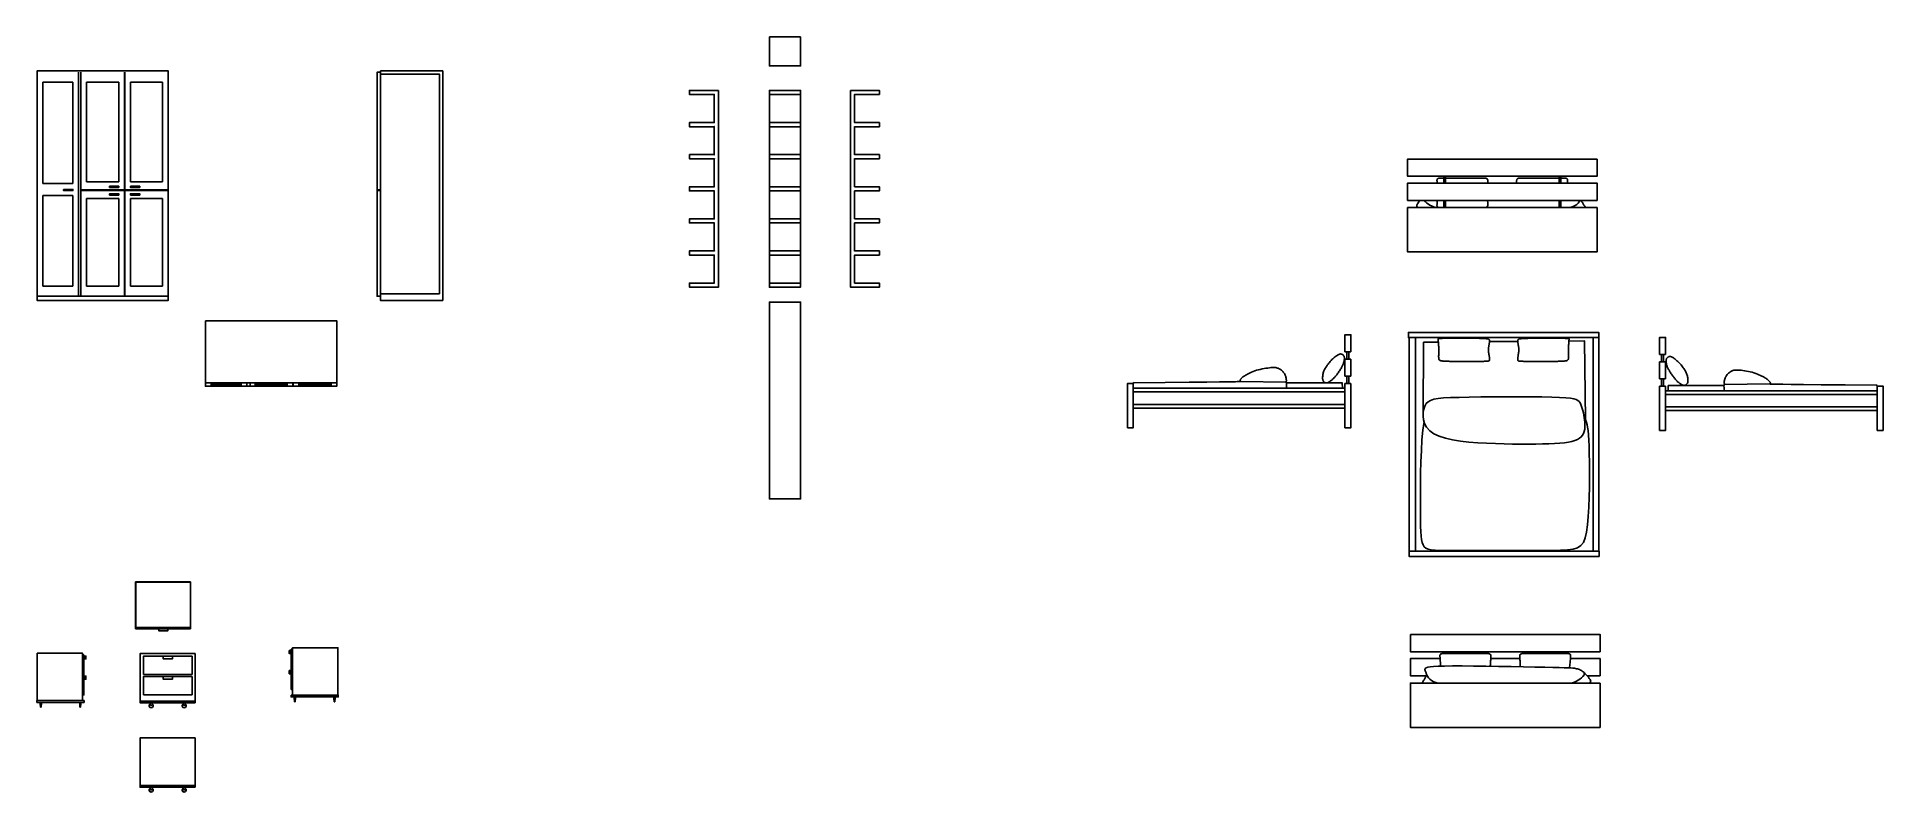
# Model space of a CAD drawing. Header units: millimetres. Extents: x 10 to 26.9, y 10 to 16.9.
import ezdxf

# ---------------------------------------------------------------- set-up
doc = ezdxf.new("R2010")
doc.units = ezdxf.units.MM
doc.layers.add('ARREDI_interni - furniture', color=252, linetype='Continuous')

# ---------------------------------------------------------------- blocks, each defined once
blk = doc.blocks.new('A$C5D344876')
for points in [[(-77.9, 68.1), (-76.7, 68.1), (-76.7, 49.8), (-77.9, 49.8)], [(-76.7, 26.2), (-35.2, 26.2), (-35.2, 69.4), (-76.7, 69.4)], [(-77.9, 66.4), (-79.7, 66.4), (-79.7, 66.9), (-77.9, 66.9)], [(-79.7, 66.4), (-78.7, 66.4), (-78.7, 64.2), (-79.7, 64.2)], [(-77.9, 47.9), (-79.7, 47.9), (-79.7, 48.5), (-77.9, 48.5)], [(-79.7, 47.9), (-78.7, 47.9), (-78.7, 45.7), (-79.7, 45.7)], [(-77.9, 49.7), (-76.7, 49.7), (-76.7, 31.3), (-77.9, 31.3)], [(-78, 26.2), (-34.9, 26.2), (-34.9, 24.5), (-78, 24.5)]]:
    blk.add_lwpolyline(points, close=True)
for points in [[(-74.9, 22.1), (-75.1, 22.1), (-75.1, 24.5), (-74, 24.5), (-74, 22.1), (-74.3, 22.1)], [(-74.9, 22.3), (-74.9, 22.3), (-74.9, 24.3), (-74.2, 24.3), (-74.2, 22.3), (-74.3, 22.3)], [(-74.9, 23.5), (-74.8, 23.5), (-74.7, 23.5), (-74.6, 23.6), (-74.5, 23.6), (-74.5, 23.6), (-74.4, 23.5), (-74.3, 23.5), (-74.3, 23.5)], [(-74.9, 20.1), (-74.9, 23.5)], [(-74.9, 20.1), (-74.8, 20.1), (-74.7, 20.1), (-74.6, 20.1), (-74.5, 20.1), (-74.5, 20.1), (-74.4, 20.1), (-74.3, 20.1), (-74.3, 20.1)], [(-74.3, 23.5), (-74.3, 20.1)], [(-38.1, 22.1), (-37.8, 22.1), (-37.8, 24.5), (-39, 24.5), (-39, 22.1), (-38.7, 22.1)], [(-38.1, 22.3), (-38.1, 22.3), (-38.1, 24.3), (-38.7, 24.3), (-38.7, 22.3), (-38.7, 22.3)], [(-38.1, 23.5), (-38.2, 23.5), (-38.2, 23.5), (-38.3, 23.6), (-38.4, 23.6), (-38.5, 23.6), (-38.6, 23.5), (-38.6, 23.5), (-38.7, 23.5)], [(-38.7, 23.5), (-38.7, 20.1)], [(-38.1, 20.1), (-38.2, 20.1), (-38.2, 20.1), (-38.3, 20.1), (-38.4, 20.1), (-38.5, 20.1), (-38.6, 20.1), (-38.6, 20.1), (-38.7, 20.1)], [(-38.1, 20.1), (-38.1, 23.5)]]:
    blk.add_lwpolyline(points)

msp = doc.modelspace()

# ---------------------------------------------------------------- linework, layer by layer
at = {"layer": 'ARREDI_interni - furniture'}
for p, q in [((16.701, 16.909), (16.701, 16.645)), ((16.984, 16.91), (16.702, 16.91)), ((16.985, 16.645), (16.985, 16.909)), ((10.38, 16.586), (10.38, 14.537)), ((10.38, 16.586), (10.38, 14.537)), ((10.403, 16.586), (10.403, 15.509)), ((10.403, 14.537), (10.403, 16.586)), ((10.802, 16.586), (10.802, 15.509)), ((10.802, 16.586), (10.802, 14.537)), ((10.803, 16.586), (10.803, 15.509)), ((10.803, 14.537), (10.803, 16.586)), ((16.702, 16.644), (16.984, 16.644)), ((10.328, 16.497), (10.055, 16.497)), ((10.055, 16.497), (10.055, 15.569)), ((10.328, 15.569), (10.328, 16.497)), ((10.455, 15.583), (10.455, 16.497)), ((10.455, 16.497), (10.75, 16.497)), ((10.75, 15.583), (10.75, 16.497)), ((10.855, 15.583), (10.855, 16.497)), ((11.15, 16.497), (10.855, 16.497)), ((11.15, 15.583), (11.15, 16.497)), ((15.969, 16.382), (15.969, 16.42)), ((15.969, 16.42), (16.234, 16.42)), ((16.196, 16.382), (15.969, 16.382)), ((16.196, 16.126), (16.196, 16.382)), ((16.234, 16.42), (16.234, 14.619)), ((16.701, 16.419), (16.701, 16.383)), ((16.701, 16.383), (16.701, 16.126)), ((16.702, 16.42), (16.984, 16.42)), ((16.702, 16.382), (16.984, 16.382)), ((16.985, 16.383), (16.985, 16.419)), ((16.985, 16.126), (16.985, 16.383)), ((17.442, 16.42), (17.442, 14.619)), ((17.707, 16.42), (17.442, 16.42)), ((17.48, 16.382), (17.707, 16.382)), ((17.48, 16.126), (17.48, 16.382)), ((17.707, 16.382), (17.707, 16.42)), ((15.969, 16.126), (16.196, 16.126)), ((15.969, 16.088), (15.969, 16.126)), ((16.196, 16.088), (15.969, 16.088)), ((16.196, 15.833), (16.196, 16.088)), ((16.701, 16.125), (16.701, 16.089)), ((16.701, 16.089), (16.701, 15.832)), ((16.702, 16.126), (16.984, 16.126)), ((16.702, 16.088), (16.984, 16.088)), ((16.985, 16.089), (16.985, 16.125)), ((16.985, 15.832), (16.985, 16.089)), ((17.707, 16.126), (17.48, 16.126)), ((17.48, 16.088), (17.707, 16.088)), ((17.48, 15.833), (17.48, 16.088)), ((17.707, 16.088), (17.707, 16.126)), ((15.969, 15.833), (16.196, 15.833)), ((15.969, 15.795), (15.969, 15.833)), ((16.196, 15.795), (15.969, 15.795)), ((16.196, 15.539), (16.196, 15.795)), ((16.701, 15.832), (16.701, 15.796)), ((16.701, 15.795), (16.701, 15.538)), ((16.702, 15.833), (16.984, 15.833)), ((16.702, 15.795), (16.984, 15.795)), ((16.985, 15.796), (16.985, 15.832)), ((16.985, 15.538), (16.985, 15.795)), ((17.707, 15.833), (17.48, 15.833)), ((17.48, 15.795), (17.707, 15.795)), ((17.48, 15.539), (17.48, 15.795)), ((17.707, 15.795), (17.707, 15.833)), ((10.328, 15.569), (10.055, 15.569)), ((10.455, 15.583), (10.75, 15.583)), ((11.15, 15.583), (10.855, 15.583)), ((15.969, 15.539), (16.196, 15.539)), ((15.969, 15.501), (15.969, 15.539)), ((16.701, 15.538), (16.701, 15.502)), ((16.702, 15.539), (16.984, 15.539)), ((16.985, 15.502), (16.985, 15.538)), ((17.707, 15.539), (17.48, 15.539)), ((17.707, 15.501), (17.707, 15.539)), ((10.328, 15.458), (10.055, 15.458)), ((10.055, 15.458), (10.055, 14.629)), ((10.328, 15.458), (10.328, 14.629)), ((10.802, 15.509), (10.403, 15.509)), ((10.802, 15.509), (10.403, 15.509)), ((10.403, 15.509), (11.202, 15.509)), ((10.403, 15.505), (10.403, 14.537)), ((10.802, 15.505), (10.403, 15.505)), ((11.202, 15.505), (10.403, 15.505)), ((10.455, 15.431), (10.75, 15.431)), ((10.455, 15.431), (10.455, 14.629)), ((10.75, 15.431), (10.75, 14.629)), ((10.802, 15.505), (10.802, 14.537)), ((11.202, 15.509), (10.803, 15.509)), ((11.202, 15.509), (10.803, 15.509)), ((10.803, 15.505), (10.803, 14.537)), ((11.202, 15.505), (10.803, 15.505)), ((11.15, 15.431), (10.855, 15.431)), ((10.855, 15.431), (10.855, 14.629)), ((11.15, 15.431), (11.15, 14.629)), ((13.112, 15.509), (13.142, 15.509)), ((13.112, 15.505), (13.142, 15.505)), ((16.196, 15.501), (15.969, 15.501)), ((16.196, 15.245), (16.196, 15.501)), ((16.701, 15.501), (16.701, 15.245)), ((16.702, 15.501), (16.984, 15.501)), ((16.985, 15.245), (16.985, 15.501)), ((17.48, 15.501), (17.707, 15.501)), ((17.48, 15.245), (17.48, 15.501)), ((23.925, 15.348), (23.925, 15.414)), ((23.938, 15.414), (23.938, 15.348)), ((15.969, 15.245), (16.196, 15.245)), ((15.969, 15.207), (15.969, 15.245)), ((16.196, 15.207), (15.969, 15.207)), ((16.196, 14.951), (16.196, 15.207)), ((16.701, 15.244), (16.701, 15.208)), ((16.701, 15.207), (16.701, 14.951)), ((16.702, 15.245), (16.984, 15.245)), ((16.702, 15.207), (16.984, 15.207)), ((16.985, 15.208), (16.985, 15.244)), ((16.985, 14.951), (16.985, 15.207)), ((17.707, 15.245), (17.48, 15.245)), ((17.48, 15.207), (17.707, 15.207)), ((17.48, 14.951), (17.48, 15.207)), ((17.707, 15.207), (17.707, 15.245)), ((15.969, 14.951), (16.196, 14.951)), ((15.969, 14.913), (15.969, 14.951)), ((16.196, 14.913), (15.969, 14.913)), ((16.196, 14.657), (16.196, 14.913)), ((16.701, 14.95), (16.701, 14.914)), ((16.701, 14.913), (16.701, 14.657)), ((16.702, 14.951), (16.984, 14.951)), ((16.702, 14.913), (16.984, 14.913)), ((16.985, 14.914), (16.985, 14.95)), ((16.985, 14.657), (16.985, 14.913)), ((17.707, 14.951), (17.48, 14.951)), ((17.48, 14.913), (17.707, 14.913)), ((17.48, 14.657), (17.48, 14.913)), ((17.707, 14.913), (17.707, 14.951)), ((10.328, 14.629), (10.055, 14.629)), ((10.455, 14.629), (10.75, 14.629)), ((11.15, 14.629), (10.855, 14.629)), ((15.969, 14.657), (16.196, 14.657)), ((15.969, 14.619), (15.969, 14.657)), ((16.234, 14.619), (15.969, 14.619)), ((16.701, 14.656), (16.701, 14.62)), ((16.702, 14.657), (16.984, 14.657)), ((16.702, 14.619), (16.984, 14.619)), ((16.985, 14.62), (16.985, 14.656)), ((17.442, 14.619), (17.707, 14.619)), ((17.707, 14.657), (17.48, 14.657)), ((17.707, 14.619), (17.707, 14.657)), ((16.701, 14.482), (16.701, 12.683)), ((16.702, 14.483), (16.984, 14.483)), ((16.985, 12.683), (16.985, 14.482)), ((21.964, 14.027), (22.019, 14.027)), ((21.964, 13.961), (22.019, 13.961)), ((24.898, 14.004), (24.843, 14.004)), ((24.898, 13.938), (24.843, 13.938)), ((11.542, 13.743), (12.742, 13.743)), ((11.595, 13.713), (11.595, 13.743)), ((11.595, 13.722), (11.595, 13.734)), ((11.595, 13.734), (11.868, 13.734)), ((11.868, 13.722), (11.595, 13.722)), ((11.868, 13.713), (11.868, 13.743)), ((11.92, 13.713), (11.92, 13.743)), ((11.951, 13.713), (11.951, 13.743)), ((11.995, 13.713), (11.995, 13.743)), ((11.995, 13.722), (11.995, 13.734)), ((11.995, 13.734), (12.29, 13.734)), ((12.29, 13.722), (11.995, 13.722)), ((12.29, 13.713), (12.29, 13.743)), ((12.342, 13.713), (12.342, 13.743)), ((12.343, 13.713), (12.343, 13.743)), ((12.395, 13.713), (12.395, 13.743)), ((12.395, 13.734), (12.69, 13.734)), ((12.69, 13.722), (12.395, 13.722)), ((12.69, 13.743), (12.69, 13.713)), ((12.69, 13.734), (12.69, 13.722)), ((21.014, 13.757), (21.422, 13.751)), ((21.964, 13.805), (22.019, 13.805)), ((21.964, 13.738), (22.019, 13.738)), ((24.898, 13.781), (24.843, 13.781)), ((24.898, 13.715), (24.843, 13.715)), ((25.848, 13.734), (25.441, 13.728)), ((16.984, 12.682), (16.702, 12.682)), ((10.902, 11.924), (11.406, 11.924)), ((10.902, 11.494), (10.902, 11.924)), ((11.406, 11.494), (11.406, 11.924)), ((11.406, 11.494), (10.902, 11.494))]:
    msp.add_line(p, q, dxfattribs=at)
for points in [[(10.002, 14.537), (10.002, 14.499), (11.202, 14.499), (11.202, 14.537), (10.002, 14.537), (10.002, 16.599), (11.202, 16.599), (11.202, 14.537)], [(13.142, 16.599), (13.142, 14.537), (13.112, 14.537), (13.112, 16.586), (13.142, 16.586)], [(13.142, 16.599), (13.712, 16.599), (13.712, 14.499), (13.142, 14.499), (13.142, 14.559), (13.682, 14.559), (13.682, 16.569), (13.142, 16.569)], [(22.808, 15.572), (22.537, 15.572), (22.537, 15.414), (22.654, 15.414)], [(22.654, 15.414), (24.271, 15.414), (24.271, 15.572), (24, 15.572)], [(22.808, 15.572), (22.807, 15.579), (22.807, 15.585), (22.807, 15.59), (22.806, 15.595), (22.806, 15.599), (22.807, 15.603), (22.807, 15.606), (22.808, 15.609), (22.81, 15.611), (22.813, 15.614), (22.816, 15.615), (22.821, 15.616), (22.826, 15.617), (22.833, 15.618), (22.841, 15.618), (22.85, 15.618), (22.861, 15.618), (22.87, 15.618)], [(24, 15.572), (22.808, 15.572)], [(22.87, 15.572), (22.87, 15.635), (22.883, 15.635), (22.883, 15.572)], [(22.883, 15.618), (22.887, 15.618), (22.902, 15.618), (22.919, 15.618), (22.938, 15.618), (22.957, 15.618), (22.977, 15.618), (22.998, 15.618), (23.02, 15.618), (23.041, 15.618), (23.063, 15.618), (23.085, 15.618), (23.106, 15.618), (23.127, 15.618), (23.146, 15.618), (23.165, 15.618), (23.182, 15.618), (23.198, 15.618), (23.212, 15.618), (23.224, 15.618), (23.234, 15.618), (23.243, 15.618), (23.25, 15.617), (23.256, 15.616), (23.261, 15.614), (23.265, 15.612), (23.268, 15.609), (23.27, 15.605), (23.272, 15.6), (23.272, 15.595), (23.273, 15.589), (23.272, 15.582), (23.272, 15.575), (23.272, 15.572)], [(23.925, 15.618), (23.921, 15.618), (23.906, 15.618), (23.889, 15.618), (23.87, 15.618), (23.851, 15.618), (23.831, 15.618), (23.81, 15.618), (23.788, 15.618), (23.766, 15.618), (23.745, 15.618), (23.723, 15.618), (23.702, 15.618), (23.681, 15.618), (23.661, 15.618), (23.643, 15.618), (23.626, 15.618), (23.61, 15.618), (23.596, 15.618), (23.584, 15.618), (23.574, 15.618), (23.565, 15.618), (23.558, 15.617), (23.552, 15.616), (23.547, 15.614), (23.543, 15.612), (23.54, 15.609), (23.538, 15.605), (23.536, 15.6), (23.535, 15.595), (23.535, 15.589), (23.535, 15.582), (23.536, 15.575), (23.536, 15.572)], [(23.938, 15.572), (23.938, 15.635), (23.925, 15.635), (23.925, 15.572)], [(24, 15.572), (24, 15.579), (24.001, 15.585), (24.001, 15.59), (24.001, 15.595), (24.001, 15.599), (24.001, 15.603), (24, 15.606), (23.999, 15.609), (23.997, 15.611), (23.995, 15.614), (23.991, 15.615), (23.987, 15.616), (23.982, 15.617), (23.975, 15.618), (23.967, 15.618), (23.958, 15.618), (23.947, 15.618), (23.938, 15.618)], [(22.654, 15.414), (22.65, 15.41), (22.642, 15.4), (22.635, 15.391), (22.628, 15.381), (22.623, 15.371), (22.621, 15.362), (22.626, 15.353), (22.635, 15.348)], [(22.809, 15.414), (22.807, 15.387), (22.807, 15.381), (22.807, 15.376), (22.806, 15.372), (22.806, 15.367), (22.807, 15.364), (22.807, 15.36), (22.808, 15.357), (22.81, 15.355), (22.813, 15.353), (22.816, 15.351), (22.821, 15.35), (22.826, 15.349), (22.833, 15.348), (22.841, 15.348), (22.85, 15.348), (22.861, 15.348), (22.873, 15.348), (22.887, 15.348), (22.902, 15.348), (22.919, 15.348), (22.938, 15.349), (22.957, 15.349), (22.977, 15.349), (22.998, 15.349), (23.02, 15.349), (23.041, 15.349), (23.063, 15.349), (23.085, 15.349), (23.106, 15.349), (23.127, 15.349), (23.146, 15.348), (23.165, 15.348), (23.182, 15.348), (23.198, 15.348), (23.212, 15.348), (23.224, 15.348), (23.234, 15.348), (23.243, 15.348), (23.25, 15.349), (23.256, 15.35), (23.261, 15.352), (23.265, 15.354), (23.268, 15.358), (23.27, 15.362), (23.272, 15.366), (23.272, 15.372), (23.273, 15.378), (23.272, 15.384), (23.272, 15.391), (23.27, 15.414)], [(22.87, 15.414), (22.87, 15.348)], [(22.883, 15.348), (22.883, 15.414)], [(24.164, 15.348), (24.163, 15.351), (24.161, 15.355), (24.158, 15.36), (24.155, 15.365), (24.151, 15.371), (24.147, 15.377), (24.144, 15.383), (24.14, 15.389), (24.137, 15.395), (24.133, 15.401), (24.13, 15.407), (24.128, 15.413), (24.128, 15.414)], [(11.542, 14.313), (12.742, 14.313), (12.742, 13.713), (11.542, 13.713), (11.542, 14.313)], [(22.019, 14.027), (22.019, 14.184), (21.964, 14.184), (21.964, 14.027)], [(22.001, 13.961), (22.001, 14.027), (21.982, 14.027), (21.982, 13.961)], [(22.682, 14.117), (22.679, 13.448)], [(22.682, 14.117), (22.819, 14.118)], [(23.287, 14.122), (23.545, 14.123)], [(24.014, 14.127), (24.156, 14.128), (24.166, 13.406)], [(24.843, 14.004), (24.843, 14.16), (24.898, 14.16), (24.898, 14.004)], [(20.036, 13.746), (20.321, 13.748), (20.54, 13.75), (20.702, 13.752), (20.816, 13.753), (20.892, 13.754), (20.938, 13.755), (20.964, 13.755), (20.978, 13.756), (20.989, 13.756), (20.997, 13.756), (21.004, 13.757), (21.008, 13.757), (21.011, 13.757), (21.013, 13.757), (21.014, 13.757), (21.014, 13.758), (21.013, 13.758), (21.012, 13.759), (21.011, 13.759), (21.009, 13.76), (21.008, 13.761), (21.006, 13.762), (21.005, 13.764), (21.005, 13.765), (21.005, 13.767), (21.006, 13.769), (21.007, 13.772), (21.009, 13.774), (21.011, 13.777), (21.014, 13.78), (21.016, 13.783), (21.019, 13.786), (21.022, 13.789), (21.025, 13.792), (21.028, 13.795), (21.032, 13.798), (21.036, 13.801), (21.042, 13.805), (21.048, 13.809), (21.055, 13.814), (21.064, 13.819), (21.074, 13.825), (21.085, 13.831), (21.097, 13.837), (21.11, 13.843), (21.125, 13.848), (21.14, 13.854), (21.156, 13.859), (21.173, 13.864), (21.19, 13.868), (21.208, 13.872), (21.225, 13.875), (21.242, 13.878), (21.259, 13.88), (21.274, 13.882), (21.288, 13.884), (21.301, 13.884), (21.312, 13.885), (21.323, 13.884), (21.332, 13.884), (21.34, 13.882), (21.348, 13.88), (21.355, 13.878), (21.362, 13.874), (21.369, 13.87), (21.376, 13.866), (21.383, 13.861), (21.39, 13.855), (21.396, 13.849), (21.401, 13.843), (21.406, 13.836), (21.411, 13.83), (21.415, 13.823), (21.418, 13.816), (21.42, 13.809), (21.423, 13.802), (21.424, 13.795), (21.426, 13.788), (21.427, 13.782), (21.428, 13.775), (21.43, 13.769), (21.43, 13.764)], [(21.964, 13.961), (21.964, 13.805)], [(22.019, 13.805), (22.019, 13.961)], [(24.843, 13.781), (24.843, 13.938)], [(24.861, 13.938), (24.861, 14.004), (24.88, 14.004), (24.88, 13.938)], [(24.898, 13.938), (24.898, 13.781)], [(26.826, 13.723), (26.541, 13.725), (26.322, 13.727), (26.16, 13.728), (26.046, 13.73), (25.97, 13.731), (25.924, 13.731), (25.898, 13.732), (25.884, 13.732), (25.873, 13.733), (25.865, 13.733), (25.859, 13.733), (25.854, 13.733), (25.851, 13.734), (25.849, 13.734), (25.848, 13.734), (25.848, 13.734), (25.849, 13.735), (25.85, 13.735), (25.851, 13.736), (25.853, 13.737), (25.855, 13.738), (25.856, 13.739), (25.857, 13.74), (25.857, 13.742), (25.857, 13.744), (25.856, 13.746), (25.855, 13.748), (25.853, 13.751), (25.851, 13.754), (25.849, 13.757), (25.846, 13.76), (25.843, 13.762), (25.84, 13.765), (25.837, 13.768), (25.834, 13.771), (25.83, 13.775), (25.826, 13.778), (25.82, 13.782), (25.814, 13.786), (25.807, 13.791), (25.798, 13.796), (25.788, 13.801), (25.777, 13.807), (25.765, 13.813), (25.752, 13.819), (25.737, 13.825), (25.722, 13.831), (25.706, 13.836), (25.689, 13.841), (25.672, 13.845), (25.655, 13.849), (25.637, 13.852), (25.62, 13.855), (25.603, 13.857), (25.588, 13.859), (25.574, 13.86), (25.561, 13.861), (25.55, 13.861), (25.54, 13.861), (25.53, 13.86), (25.522, 13.859), (25.514, 13.857), (25.507, 13.854), (25.5, 13.851), (25.493, 13.847), (25.486, 13.842), (25.479, 13.837), (25.473, 13.832), (25.467, 13.826), (25.461, 13.82), (25.456, 13.813), (25.451, 13.806), (25.448, 13.8), (25.444, 13.793), (25.442, 13.786), (25.44, 13.779), (25.438, 13.772), (25.436, 13.765), (25.435, 13.758), (25.434, 13.752), (25.433, 13.745), (25.432, 13.741)], [(21.431, 13.747), (21.431, 13.737), (21.43, 13.726), (21.429, 13.712), (21.426, 13.696)], [(21.431, 13.744), (21.94, 13.744), (21.941, 13.696)], [(21.964, 13.738), (21.964, 13.333), (22.019, 13.333), (22.019, 13.738)], [(21.982, 13.805), (21.982, 13.738), (22.001, 13.738), (22.001, 13.805)], [(24.898, 13.715), (24.898, 13.309), (24.843, 13.309), (24.843, 13.715)], [(24.88, 13.781), (24.88, 13.715), (24.861, 13.715), (24.861, 13.781)], [(25.431, 13.72), (24.922, 13.72), (24.922, 13.672)], [(25.431, 13.723), (25.431, 13.714), (25.432, 13.703), (25.433, 13.689), (25.436, 13.672)], [(22.688, 13.391), (22.677, 13.312), (22.669, 13.222), (22.664, 13.124), (22.66, 13.022), (22.657, 12.918), (22.656, 12.817), (22.656, 12.72), (22.656, 12.632), (22.656, 12.555), (22.656, 12.488), (22.657, 12.431), (22.659, 12.383), (22.662, 12.343), (22.666, 12.31), (22.672, 12.283), (22.68, 12.262), (22.69, 12.245), (22.704, 12.233), (22.725, 12.224), (22.753, 12.217), (22.791, 12.213), (22.84, 12.211), (22.902, 12.21), (22.98, 12.209), (23.074, 12.209), (23.181, 12.209), (23.297, 12.209), (23.416, 12.209), (23.537, 12.209), (23.653, 12.209), (23.76, 12.21), (23.856, 12.211), (23.936, 12.212), (24, 12.216), (24.052, 12.223), (24.092, 12.236), (24.123, 12.256), (24.146, 12.285), (24.162, 12.325), (24.174, 12.378), (24.184, 12.445), (24.191, 12.522), (24.196, 12.607), (24.199, 12.697), (24.201, 12.787), (24.201, 12.875), (24.201, 12.956), (24.201, 13.029), (24.2, 13.089), (24.199, 13.138), (24.198, 13.177), (24.197, 13.209), (24.196, 13.233), (24.194, 13.253), (24.193, 13.268), (24.192, 13.282), (24.191, 13.295), (24.189, 13.309), (24.187, 13.324), (24.184, 13.34), (24.179, 13.359), (24.173, 13.381), (24.164, 13.408), (24.152, 13.439)], [(22.708, 11.064), (22.564, 11.064), (22.564, 11.221), (22.835, 11.221)], [(22.671, 10.998), (22.672, 11), (22.675, 11.004), (22.678, 11.009), (22.681, 11.014), (22.684, 11.02), (22.688, 11.026), (22.692, 11.032), (22.695, 11.039), (22.699, 11.045), (22.702, 11.051), (22.705, 11.057), (22.707, 11.062), (22.709, 11.068), (22.71, 11.074), (22.71, 11.079), (22.709, 11.085), (22.708, 11.091), (22.705, 11.096), (22.702, 11.102), (22.7, 11.107), (22.697, 11.113), (22.696, 11.118), (22.696, 11.123), (22.697, 11.128), (22.701, 11.133), (22.708, 11.138), (22.722, 11.142), (22.743, 11.146), (22.775, 11.149), (22.818, 11.151), (22.875, 11.153), (22.948, 11.154)], [(22.841, 11.152), (22.84, 11.166), (22.838, 11.185), (22.837, 11.2), (22.836, 11.212), (22.835, 11.221), (22.835, 11.228), (22.835, 11.234), (22.834, 11.239), (22.834, 11.244), (22.834, 11.248), (22.834, 11.252), (22.835, 11.255), (22.836, 11.258), (22.838, 11.261), (22.84, 11.263), (22.844, 11.265), (22.848, 11.266), (22.854, 11.267), (22.86, 11.267), (22.868, 11.268), (22.878, 11.268), (22.888, 11.268), (22.9, 11.267), (22.914, 11.267), (22.93, 11.267), (22.947, 11.267), (22.965, 11.267), (22.984, 11.267), (23.005, 11.267), (23.026, 11.267), (23.047, 11.267), (23.069, 11.267), (23.091, 11.267), (23.112, 11.267), (23.134, 11.267), (23.154, 11.267), (23.174, 11.267), (23.193, 11.267), (23.21, 11.267), (23.225, 11.267), (23.239, 11.268), (23.251, 11.268), (23.261, 11.268), (23.27, 11.267), (23.278, 11.267), (23.284, 11.265), (23.289, 11.264), (23.293, 11.261), (23.296, 11.258), (23.298, 11.254), (23.299, 11.249), (23.3, 11.244), (23.3, 11.238), (23.3, 11.231), (23.299, 11.224), (23.299, 11.217), (23.298, 11.209), (23.297, 11.201), (23.296, 11.193), (23.296, 11.184), (23.295, 11.174), (23.295, 11.164), (23.294, 11.154), (23.294, 11.151)], [(22.898, 11.267), (22.898, 11.284), (22.911, 11.284), (22.911, 11.267)], [(22.948, 11.154), (23.037, 11.154), (23.14, 11.153), (23.252, 11.152), (23.369, 11.15), (23.485, 11.148), (23.598, 11.146), (23.701, 11.144), (23.792, 11.142), (23.866, 11.14), (23.925, 11.139), (23.971, 11.138), (24.005, 11.137), (24.031, 11.136), (24.049, 11.134), (24.063, 11.133), (24.074, 11.131), (24.084, 11.129), (24.093, 11.127), (24.102, 11.124), (24.111, 11.121), (24.119, 11.117), (24.127, 11.112), (24.135, 11.107), (24.144, 11.1), (24.152, 11.093), (24.16, 11.086), (24.169, 11.077), (24.177, 11.068), (24.185, 11.059), (24.193, 11.05), (24.2, 11.04), (24.207, 11.03), (24.212, 11.021), (24.214, 11.011), (24.209, 11.002), (24.2, 10.998)], [(23.299, 11.221), (23.564, 11.221)], [(24.02, 11.136), (24.023, 11.166), (24.025, 11.185), (24.026, 11.2), (24.027, 11.212), (24.027, 11.221), (24.028, 11.228), (24.028, 11.234), (24.029, 11.239), (24.029, 11.244), (24.029, 11.248), (24.029, 11.252), (24.028, 11.255), (24.027, 11.258), (24.025, 11.261), (24.022, 11.263), (24.019, 11.265), (24.015, 11.266), (24.009, 11.267), (24.002, 11.267), (23.995, 11.268), (23.985, 11.268), (23.975, 11.268), (23.962, 11.267), (23.949, 11.267), (23.933, 11.267), (23.916, 11.267), (23.898, 11.267), (23.878, 11.267), (23.858, 11.267), (23.837, 11.267), (23.816, 11.267), (23.794, 11.267), (23.772, 11.267), (23.751, 11.267), (23.729, 11.267), (23.709, 11.267), (23.689, 11.267), (23.67, 11.267), (23.653, 11.267), (23.638, 11.267), (23.624, 11.268), (23.612, 11.268), (23.601, 11.268), (23.593, 11.267), (23.585, 11.267), (23.579, 11.265), (23.574, 11.264), (23.57, 11.261), (23.567, 11.258), (23.565, 11.254), (23.564, 11.249), (23.563, 11.244), (23.563, 11.238), (23.563, 11.231), (23.563, 11.224), (23.564, 11.217), (23.565, 11.209), (23.566, 11.201), (23.566, 11.193), (23.567, 11.184), (23.568, 11.174), (23.568, 11.164), (23.569, 11.154), (23.569, 11.147)], [(23.965, 11.267), (23.965, 11.284), (23.952, 11.284), (23.952, 11.267)], [(24.027, 11.221), (24.299, 11.221), (24.299, 11.064), (24.182, 11.064)]]:
    msp.add_lwpolyline(points, dxfattribs=at)
for points in [[(24.271, 15.792), (22.537, 15.792), (22.537, 15.635), (24.271, 15.635)], [(10.749, 15.543), (10.665, 15.543), (10.665, 15.532), (10.749, 15.532)], [(10.855, 15.543), (10.94, 15.543), (10.94, 15.532), (10.855, 15.532)], [(10.244, 15.514), (10.329, 15.514), (10.329, 15.503), (10.244, 15.503)], [(10.749, 15.462), (10.665, 15.462), (10.665, 15.474), (10.749, 15.474)], [(10.855, 15.462), (10.94, 15.462), (10.94, 15.474), (10.855, 15.474)], [(22.537, 15.348), (24.271, 15.348), (24.271, 14.942), (22.537, 14.942)], [(24.286, 14.159), (22.546, 14.159), (22.546, 14.206), (24.286, 14.206)], [(22.609, 12.203), (22.552, 12.203), (22.552, 14.159), (22.609, 14.159)], [(22.896, 14.153), (22.911, 14.153), (22.928, 14.154), (22.947, 14.154), (22.966, 14.154), (22.985, 14.154), (23.005, 14.154), (23.025, 14.154), (23.043, 14.154), (23.061, 14.154), (23.078, 14.154), (23.094, 14.154), (23.109, 14.154), (23.123, 14.154), (23.136, 14.154), (23.148, 14.153), (23.159, 14.153), (23.17, 14.153), (23.18, 14.152), (23.189, 14.152), (23.198, 14.151), (23.207, 14.151), (23.215, 14.15), (23.222, 14.15), (23.23, 14.149), (23.237, 14.149), (23.245, 14.149), (23.252, 14.149), (23.258, 14.148), (23.264, 14.148), (23.27, 14.147), (23.274, 14.146), (23.279, 14.144), (23.282, 14.142), (23.284, 14.14), (23.286, 14.138), (23.287, 14.135), (23.287, 14.132), (23.288, 14.129), (23.287, 14.125), (23.287, 14.122), (23.287, 14.118), (23.286, 14.114), (23.286, 14.11), (23.285, 14.106), (23.285, 14.103), (23.284, 14.099), (23.283, 14.095), (23.283, 14.092), (23.282, 14.088), (23.281, 14.084), (23.281, 14.081), (23.28, 14.078), (23.28, 14.074), (23.279, 14.07), (23.279, 14.067), (23.278, 14.063), (23.278, 14.059), (23.278, 14.054), (23.278, 14.05), (23.278, 14.045), (23.278, 14.04), (23.278, 14.034), (23.279, 14.029), (23.279, 14.023), (23.28, 14.017), (23.281, 14.011), (23.282, 14.005), (23.283, 13.999), (23.284, 13.992), (23.285, 13.986), (23.286, 13.981), (23.286, 13.975), (23.287, 13.97), (23.287, 13.966), (23.287, 13.962), (23.288, 13.958), (23.287, 13.955), (23.287, 13.952), (23.286, 13.95), (23.285, 13.948), (23.284, 13.947), (23.283, 13.946), (23.281, 13.945), (23.279, 13.945), (23.277, 13.944), (23.274, 13.944), (23.271, 13.944), (23.268, 13.944), (23.264, 13.943), (23.26, 13.943), (23.254, 13.943), (23.248, 13.942), (23.241, 13.942), (23.231, 13.941), (23.221, 13.941), (23.208, 13.94), (23.193, 13.94), (23.177, 13.94), (23.159, 13.94), (23.14, 13.94), (23.121, 13.94), (23.101, 13.939), (23.082, 13.939), (23.063, 13.939), (23.044, 13.939), (23.027, 13.939), (23.011, 13.94), (22.995, 13.94), (22.981, 13.94), (22.967, 13.94), (22.955, 13.94), (22.943, 13.94), (22.933, 13.941), (22.923, 13.941), (22.914, 13.942), (22.905, 13.942), (22.897, 13.943), (22.89, 13.943), (22.883, 13.943), (22.875, 13.944), (22.868, 13.944), (22.861, 13.944), (22.854, 13.945), (22.848, 13.946), (22.842, 13.947), (22.837, 13.949), (22.832, 13.951), (22.828, 13.954), (22.825, 13.958), (22.823, 13.963), (22.822, 13.969), (22.822, 13.975), (22.821, 13.982), (22.821, 13.989), (22.822, 13.997), (22.822, 14.005), (22.822, 14.013), (22.823, 14.021), (22.823, 14.029), (22.823, 14.038), (22.823, 14.046), (22.823, 14.054), (22.822, 14.062), (22.822, 14.07), (22.822, 14.077), (22.821, 14.084), (22.821, 14.091), (22.82, 14.097), (22.82, 14.103), (22.819, 14.109), (22.819, 14.114), (22.819, 14.119), (22.818, 14.123), (22.818, 14.127), (22.818, 14.131), (22.818, 14.135), (22.818, 14.138), (22.818, 14.14), (22.818, 14.142), (22.818, 14.144), (22.818, 14.146), (22.818, 14.147), (22.818, 14.148), (22.819, 14.148), (22.82, 14.149), (22.822, 14.149), (22.824, 14.149), (22.827, 14.149), (22.831, 14.15), (22.837, 14.15), (22.843, 14.151), (22.85, 14.151), (22.859, 14.152), (22.87, 14.152), (22.882, 14.153)], [(23.937, 14.153), (23.921, 14.153), (23.904, 14.154), (23.886, 14.154), (23.866, 14.154), (23.847, 14.154), (23.827, 14.154), (23.808, 14.154), (23.789, 14.154), (23.771, 14.154), (23.755, 14.154), (23.739, 14.154), (23.724, 14.154), (23.71, 14.154), (23.697, 14.154), (23.684, 14.153), (23.673, 14.153), (23.662, 14.153), (23.652, 14.152), (23.643, 14.152), (23.634, 14.151), (23.626, 14.151), (23.618, 14.15), (23.61, 14.15), (23.602, 14.149), (23.595, 14.149), (23.588, 14.149), (23.581, 14.149), (23.574, 14.148), (23.568, 14.148), (23.563, 14.147), (23.558, 14.146), (23.554, 14.144), (23.551, 14.142), (23.548, 14.14), (23.547, 14.138), (23.546, 14.135), (23.545, 14.132), (23.545, 14.129), (23.545, 14.125), (23.545, 14.122), (23.546, 14.118), (23.546, 14.114), (23.547, 14.11), (23.547, 14.106), (23.548, 14.103), (23.548, 14.099), (23.549, 14.095), (23.55, 14.092), (23.55, 14.088), (23.551, 14.084), (23.552, 14.081), (23.552, 14.078), (23.553, 14.074), (23.553, 14.07), (23.554, 14.067), (23.554, 14.063), (23.554, 14.059), (23.554, 14.054), (23.554, 14.05), (23.554, 14.045), (23.554, 14.04), (23.554, 14.034), (23.554, 14.029), (23.553, 14.023), (23.552, 14.017), (23.551, 14.011), (23.55, 14.005), (23.55, 13.999), (23.549, 13.992), (23.548, 13.986), (23.547, 13.981), (23.546, 13.975), (23.545, 13.97), (23.545, 13.966), (23.545, 13.962), (23.545, 13.958), (23.545, 13.955), (23.545, 13.952), (23.546, 13.95), (23.547, 13.948), (23.548, 13.947), (23.549, 13.946), (23.551, 13.945), (23.553, 13.945), (23.555, 13.944), (23.558, 13.944), (23.561, 13.944), (23.564, 13.944), (23.568, 13.943), (23.573, 13.943), (23.578, 13.943), (23.584, 13.942), (23.592, 13.942), (23.601, 13.941), (23.612, 13.941), (23.624, 13.94), (23.639, 13.94), (23.656, 13.94), (23.673, 13.94), (23.692, 13.94), (23.712, 13.94), (23.731, 13.939), (23.751, 13.939), (23.77, 13.939), (23.788, 13.939), (23.805, 13.939), (23.822, 13.94), (23.837, 13.94), (23.851, 13.94), (23.865, 13.94), (23.878, 13.94), (23.889, 13.94), (23.9, 13.941), (23.91, 13.941), (23.919, 13.942), (23.927, 13.942), (23.935, 13.943), (23.942, 13.943), (23.95, 13.943), (23.957, 13.944), (23.964, 13.944), (23.971, 13.944), (23.978, 13.945), (23.984, 13.946), (23.99, 13.947), (23.996, 13.949), (24, 13.951), (24.004, 13.954), (24.007, 13.958), (24.009, 13.963), (24.01, 13.969), (24.011, 13.975), (24.011, 13.982), (24.011, 13.989), (24.011, 13.997), (24.01, 14.005), (24.01, 14.013), (24.01, 14.021), (24.01, 14.029), (24.01, 14.038), (24.01, 14.046), (24.01, 14.054), (24.01, 14.062), (24.01, 14.07), (24.011, 14.077), (24.011, 14.084), (24.011, 14.091), (24.012, 14.097), (24.012, 14.103), (24.013, 14.109), (24.013, 14.114), (24.014, 14.119), (24.014, 14.123), (24.014, 14.127), (24.014, 14.131), (24.014, 14.135), (24.015, 14.138), (24.015, 14.14), (24.015, 14.142), (24.015, 14.144), (24.015, 14.146), (24.014, 14.147), (24.014, 14.148), (24.013, 14.148), (24.012, 14.149), (24.011, 14.149), (24.008, 14.149), (24.005, 14.149), (24.001, 14.15), (23.996, 14.15), (23.99, 14.151), (23.982, 14.151), (23.973, 14.152), (23.963, 14.152), (23.951, 14.153)], [(24.286, 12.203), (24.234, 12.203), (24.234, 14.159), (24.286, 14.159)], [(21.761, 13.776), (21.76, 13.782), (21.76, 13.789), (21.76, 13.797), (21.761, 13.805), (21.762, 13.813), (21.763, 13.821), (21.765, 13.829), (21.767, 13.837), (21.77, 13.845), (21.773, 13.853), (21.776, 13.86), (21.779, 13.868), (21.783, 13.875), (21.787, 13.883), (21.792, 13.89), (21.798, 13.898), (21.803, 13.906), (21.81, 13.915), (21.816, 13.924), (21.823, 13.932), (21.831, 13.941), (21.838, 13.949), (21.845, 13.957), (21.853, 13.964), (21.86, 13.971), (21.867, 13.977), (21.874, 13.982), (21.88, 13.987), (21.887, 13.992), (21.893, 13.996), (21.898, 13.999), (21.904, 14.002), (21.908, 14.004), (21.913, 14.006), (21.917, 14.007), (21.921, 14.008), (21.924, 14.009), (21.928, 14.009), (21.931, 14.008), (21.934, 14.008), (21.937, 14.007), (21.94, 14.005), (21.942, 14.003), (21.945, 14.002), (21.947, 14), (21.95, 13.997), (21.952, 13.995), (21.953, 13.993), (21.955, 13.99), (21.956, 13.988), (21.958, 13.986), (21.959, 13.983), (21.959, 13.98), (21.96, 13.977), (21.96, 13.973), (21.96, 13.969), (21.96, 13.965), (21.96, 13.96), (21.959, 13.955), (21.959, 13.95), (21.958, 13.944), (21.956, 13.938), (21.955, 13.933), (21.953, 13.927), (21.951, 13.921), (21.949, 13.915), (21.946, 13.909), (21.943, 13.903), (21.94, 13.897), (21.937, 13.89), (21.933, 13.884), (21.929, 13.877), (21.925, 13.87), (21.92, 13.862), (21.915, 13.855), (21.91, 13.847), (21.905, 13.84), (21.899, 13.832), (21.894, 13.825), (21.889, 13.818), (21.884, 13.811), (21.879, 13.805), (21.874, 13.799), (21.869, 13.794), (21.864, 13.789), (21.859, 13.784), (21.854, 13.779), (21.849, 13.774), (21.844, 13.77), (21.839, 13.766), (21.834, 13.762), (21.83, 13.759), (21.825, 13.756), (21.82, 13.753), (21.816, 13.75), (21.812, 13.748), (21.808, 13.747), (21.804, 13.746), (21.8, 13.745), (21.797, 13.745), (21.793, 13.745), (21.79, 13.745), (21.787, 13.746), (21.783, 13.748), (21.78, 13.749), (21.776, 13.751), (21.773, 13.754), (21.77, 13.757), (21.767, 13.761), (21.765, 13.765), (21.763, 13.77)], [(25.101, 13.752), (25.102, 13.759), (25.102, 13.766), (25.102, 13.773), (25.101, 13.781), (25.1, 13.789), (25.099, 13.798), (25.097, 13.806), (25.095, 13.814), (25.092, 13.822), (25.09, 13.829), (25.086, 13.837), (25.083, 13.844), (25.079, 13.852), (25.075, 13.859), (25.07, 13.867), (25.065, 13.875), (25.059, 13.883), (25.052, 13.892), (25.046, 13.9), (25.039, 13.909), (25.032, 13.917), (25.024, 13.925), (25.017, 13.933), (25.01, 13.94), (25.002, 13.947), (24.995, 13.953), (24.988, 13.959), (24.982, 13.964), (24.976, 13.968), (24.97, 13.972), (24.964, 13.976), (24.959, 13.978), (24.954, 13.981), (24.949, 13.983), (24.945, 13.984), (24.941, 13.985), (24.938, 13.985), (24.935, 13.985), (24.931, 13.985), (24.928, 13.984), (24.925, 13.983), (24.923, 13.982), (24.92, 13.98), (24.917, 13.978), (24.915, 13.976), (24.913, 13.974), (24.911, 13.972), (24.909, 13.969), (24.907, 13.967), (24.906, 13.965), (24.905, 13.962), (24.904, 13.959), (24.903, 13.957), (24.902, 13.953), (24.902, 13.95), (24.902, 13.946), (24.902, 13.942), (24.902, 13.937), (24.903, 13.932), (24.904, 13.926), (24.905, 13.921), (24.906, 13.915), (24.907, 13.909), (24.909, 13.903), (24.911, 13.897), (24.913, 13.892), (24.916, 13.886), (24.919, 13.88), (24.922, 13.873), (24.925, 13.867), (24.929, 13.86), (24.933, 13.853), (24.938, 13.846), (24.942, 13.839), (24.947, 13.831), (24.952, 13.824), (24.957, 13.816), (24.963, 13.809), (24.968, 13.802), (24.973, 13.795), (24.978, 13.788), (24.984, 13.782), (24.989, 13.776), (24.993, 13.77), (24.998, 13.765), (25.003, 13.76), (25.008, 13.755), (25.013, 13.751), (25.018, 13.747), (25.023, 13.743), (25.028, 13.739), (25.033, 13.735), (25.037, 13.732), (25.042, 13.729), (25.046, 13.727), (25.05, 13.725), (25.054, 13.723), (25.058, 13.722), (25.062, 13.722), (25.065, 13.721), (25.069, 13.721), (25.072, 13.722), (25.076, 13.723), (25.079, 13.724), (25.082, 13.726), (25.086, 13.728), (25.089, 13.731), (25.092, 13.734), (25.095, 13.737), (25.098, 13.742), (25.1, 13.747)], [(19.975, 13.333), (20.028, 13.333), (20.028, 13.738), (19.975, 13.738)], [(20.028, 13.661), (21.964, 13.661), (21.964, 13.696), (20.028, 13.696)], [(26.887, 13.309), (26.834, 13.309), (26.834, 13.715), (26.887, 13.715)], [(20.028, 13.513), (21.964, 13.513), (21.964, 13.547), (20.028, 13.547)], [(22.696, 13.532), (22.687, 13.505), (22.68, 13.475), (22.679, 13.441), (22.683, 13.406), (22.693, 13.372), (22.712, 13.338), (22.74, 13.306), (22.777, 13.279), (22.826, 13.256), (22.884, 13.237), (22.95, 13.222), (23.022, 13.211), (23.099, 13.203), (23.179, 13.196), (23.26, 13.192), (23.341, 13.189), (23.421, 13.186), (23.498, 13.184), (23.572, 13.183), (23.643, 13.183), (23.71, 13.183), (23.773, 13.185), (23.831, 13.186), (23.883, 13.189), (23.931, 13.192), (23.972, 13.197), (24.009, 13.202), (24.041, 13.208), (24.068, 13.216), (24.091, 13.226), (24.11, 13.237), (24.126, 13.25), (24.138, 13.265), (24.147, 13.282), (24.154, 13.3), (24.158, 13.32), (24.16, 13.34), (24.16, 13.362), (24.159, 13.384), (24.157, 13.406), (24.154, 13.428), (24.15, 13.45), (24.146, 13.471), (24.141, 13.492), (24.135, 13.511), (24.129, 13.529), (24.122, 13.546), (24.115, 13.56), (24.106, 13.573), (24.096, 13.583), (24.08, 13.591), (24.058, 13.598), (24.027, 13.604), (23.984, 13.608), (23.928, 13.611), (23.856, 13.613), (23.767, 13.615), (23.665, 13.616), (23.554, 13.617), (23.438, 13.616), (23.321, 13.616), (23.207, 13.615), (23.102, 13.613), (23.008, 13.611), (22.931, 13.609), (22.867, 13.606), (22.817, 13.601), (22.777, 13.594), (22.747, 13.584), (22.725, 13.571), (22.709, 13.554)], [(26.834, 13.638), (24.898, 13.638), (24.898, 13.672), (26.834, 13.672)], [(26.834, 13.49), (24.898, 13.49), (24.898, 13.524), (26.834, 13.524)], [(24.291, 12.156), (22.552, 12.156), (22.552, 12.203), (24.291, 12.203)], [(11.404, 11.507), (10.904, 11.507), (10.904, 11.921), (11.404, 11.921)], [(10.905, 11.504), (11.404, 11.504), (11.404, 11.494), (10.905, 11.494)], [(11.115, 11.494), (11.198, 11.494), (11.198, 11.476), (11.115, 11.476)], [(22.564, 11.442), (24.299, 11.442), (24.299, 11.284), (22.564, 11.284)], [(11.448, 11.268), (11.448, 10.833), (10.944, 10.833), (10.944, 11.268)], [(11.419, 11.244), (11.419, 11.077), (10.976, 11.077), (10.976, 11.244)], [(11.239, 11.244), (11.239, 11.218), (11.156, 11.218), (11.156, 11.244)], [(11.419, 11.059), (11.419, 10.891), (10.976, 10.891), (10.976, 11.059)], [(11.239, 11.059), (11.239, 11.032), (11.156, 11.032), (11.156, 11.059)], [(24.299, 10.998), (22.564, 10.998), (22.564, 10.591), (24.299, 10.591)], [(11.448, 10.817), (11.448, 10.833), (10.944, 10.833), (10.944, 10.817)], [(11.056, 10.817), (11.05, 10.793), (11.04, 10.793), (11.034, 10.817)], [(11.337, 10.817), (11.342, 10.793), (11.353, 10.793), (11.358, 10.817)], [(11.448, 10.496), (10.944, 10.496), (10.944, 10.061), (11.448, 10.061)], [(11.448, 10.045), (11.448, 10.061), (10.944, 10.061), (10.944, 10.045)], [(11.056, 10.045), (11.05, 10.021), (11.04, 10.021), (11.034, 10.045)], [(11.337, 10.045), (11.342, 10.021), (11.353, 10.021), (11.358, 10.045)]]:
    msp.add_lwpolyline(points, close=True, dxfattribs=at)
for centre, radius, start, end in [((22.835, 15.534), 0.188, 219.5256, 261.4643), ((24.004, 15.478), 0.13, 272.5422, 330.5694), ((20.037, 13.737), 0.00955, 98.5325, 170.8917), ((21.4, 13.775), 0.0322, 312.3938, 340.1728), ((21.417, 13.73), 0.0219, 49.719, 78.4733), ((25.445, 13.706), 0.0219, 101.5267, 130.281), ((25.462, 13.752), 0.0322, 199.8272, 227.6062), ((26.825, 13.713), 0.00955, 9.1083, 81.4675), ((22.831, 11.127), 0.13, 201.6245, 267.4578), ((24, 11.183), 0.188, 278.5357, 324.4527), ((24.135, 11.082), 0.0199, 336.8926, 48.5985), ((11.045, 10.79), 0.0186, 116.8833, 63.1167), ((11.347, 10.79), 0.0186, 116.8833, 63.1167), ((11.045, 10.019), 0.0186, 116.8833, 63.1167), ((11.347, 10.019), 0.0186, 116.8833, 63.1167)]:
    msp.add_arc(centre, radius, start, end, dxfattribs=at)
for points, knots in [([(16.701, 16.909), (16.701, 16.909), (16.701, 16.909), (16.701, 16.909), (16.701, 16.909), (16.701, 16.909), (16.701, 16.909), (16.701, 16.909), (16.701, 16.91), (16.701, 16.91), (16.702, 16.91)], [0, 0, 0, 0, 0.166667, 0.25, 0.333333, 0.416667, 0.541667, 0.666667, 0.833333, 1, 1, 1, 1]), ([(16.984, 16.91), (16.984, 16.91), (16.984, 16.91), (16.984, 16.909), (16.985, 16.909), (16.985, 16.909), (16.985, 16.909), (16.985, 16.909), (16.985, 16.909), (16.985, 16.909), (16.985, 16.909)], [0, 0, 0, 0, 0.166667, 0.333333, 0.458333, 0.583333, 0.666667, 0.75, 0.833333, 1, 1, 1, 1]), ([(16.702, 16.644), (16.701, 16.644), (16.701, 16.644), (16.701, 16.644), (16.701, 16.644), (16.701, 16.644), (16.701, 16.645), (16.701, 16.645), (16.701, 16.645), (16.701, 16.645), (16.701, 16.645)], [-1, -1, -1, -1, -0.833333, -0.666667, -0.541667, -0.416667, -0.333333, -0.25, -0.166667, 0, 0, 0, 0]), ([(16.985, 16.645), (16.985, 16.645), (16.985, 16.645), (16.985, 16.645), (16.985, 16.645), (16.985, 16.644), (16.985, 16.644), (16.984, 16.644), (16.984, 16.644), (16.984, 16.644), (16.984, 16.644)], [-1, -1, -1, -1, -0.833333, -0.75, -0.666667, -0.583333, -0.458333, -0.333333, -0.166667, 0, 0, 0, 0]), ([(15.969, 16.42), (15.969, 16.42), (15.969, 16.42), (15.969, 16.42), (15.969, 16.42), (15.969, 16.42), (15.969, 16.42), (15.969, 16.42), (15.97, 16.419), (15.97, 16.419), (15.97, 16.419)], [-1, -1, -1, -1, -0.833333, -0.666667, -0.541667, -0.416667, -0.333333, -0.25, -0.166667, 0, 0, 0, 0]), ([(15.97, 16.383), (15.97, 16.383), (15.97, 16.383), (15.969, 16.383), (15.969, 16.383), (15.969, 16.383), (15.969, 16.383), (15.969, 16.382), (15.969, 16.382), (15.969, 16.382), (15.969, 16.382)], [0, 0, 0, 0, 0.166667, 0.25, 0.333333, 0.416667, 0.541667, 0.666667, 0.833333, 1, 1, 1, 1]), ([(16.197, 16.383), (16.197, 16.383), (16.197, 16.383), (16.197, 16.383), (16.197, 16.383), (16.197, 16.383), (16.196, 16.383), (16.196, 16.382), (16.196, 16.382), (16.196, 16.382), (16.196, 16.382)], [0, 0, 0, 0, 0.166667, 0.25, 0.333333, 0.416667, 0.541667, 0.666667, 0.833333, 1, 1, 1, 1]), ([(16.233, 16.419), (16.233, 16.419), (16.233, 16.419), (16.234, 16.42), (16.234, 16.42), (16.234, 16.42), (16.234, 16.42), (16.234, 16.42), (16.234, 16.42), (16.234, 16.42), (16.234, 16.42)], [0, 0, 0, 0, 0.166667, 0.25, 0.333333, 0.416667, 0.541667, 0.666667, 0.833333, 1, 1, 1, 1]), ([(16.702, 16.42), (16.701, 16.42), (16.701, 16.42), (16.701, 16.42), (16.701, 16.42), (16.701, 16.42), (16.701, 16.42), (16.701, 16.42), (16.701, 16.419), (16.701, 16.419), (16.701, 16.419)], [-1, -1, -1, -1, -0.833333, -0.666667, -0.541667, -0.416667, -0.333333, -0.25, -0.166667, 0, 0, 0, 0]), ([(16.701, 16.383), (16.701, 16.383), (16.701, 16.383), (16.701, 16.383), (16.701, 16.383), (16.701, 16.383), (16.701, 16.383), (16.701, 16.382), (16.701, 16.382), (16.701, 16.382), (16.702, 16.382)], [0, 0, 0, 0, 0.166667, 0.25, 0.333333, 0.416667, 0.541667, 0.666667, 0.833333, 1, 1, 1, 1]), ([(16.985, 16.419), (16.985, 16.419), (16.985, 16.419), (16.985, 16.42), (16.985, 16.42), (16.985, 16.42), (16.985, 16.42), (16.984, 16.42), (16.984, 16.42), (16.984, 16.42), (16.984, 16.42)], [-1, -1, -1, -1, -0.833333, -0.75, -0.666667, -0.583333, -0.458333, -0.333333, -0.166667, 0, 0, 0, 0]), ([(16.984, 16.382), (16.984, 16.382), (16.984, 16.382), (16.984, 16.382), (16.985, 16.383), (16.985, 16.383), (16.985, 16.383), (16.985, 16.383), (16.985, 16.383), (16.985, 16.383), (16.985, 16.383)], [0, 0, 0, 0, 0.166667, 0.333333, 0.458333, 0.583333, 0.666667, 0.75, 0.833333, 1, 1, 1, 1]), ([(17.443, 16.419), (17.442, 16.419), (17.442, 16.419), (17.442, 16.42), (17.442, 16.42), (17.442, 16.42), (17.442, 16.42), (17.442, 16.42), (17.442, 16.42), (17.442, 16.42), (17.442, 16.42)], [0, 0, 0, 0, 0.166667, 0.25, 0.333333, 0.416667, 0.541667, 0.666667, 0.833333, 1, 1, 1, 1]), ([(17.479, 16.383), (17.479, 16.383), (17.479, 16.383), (17.479, 16.383), (17.479, 16.383), (17.479, 16.383), (17.479, 16.383), (17.479, 16.382), (17.48, 16.382), (17.48, 16.382), (17.48, 16.382)], [0, 0, 0, 0, 0.166667, 0.25, 0.333333, 0.416667, 0.541667, 0.666667, 0.833333, 1, 1, 1, 1]), ([(17.707, 16.42), (17.707, 16.42), (17.707, 16.42), (17.707, 16.42), (17.707, 16.42), (17.707, 16.42), (17.707, 16.42), (17.706, 16.42), (17.706, 16.419), (17.706, 16.419), (17.706, 16.419)], [-1, -1, -1, -1, -0.833333, -0.666667, -0.541667, -0.416667, -0.333333, -0.25, -0.166667, 0, 0, 0, 0]), ([(17.706, 16.383), (17.706, 16.383), (17.706, 16.383), (17.706, 16.383), (17.707, 16.383), (17.707, 16.383), (17.707, 16.383), (17.707, 16.382), (17.707, 16.382), (17.707, 16.382), (17.707, 16.382)], [0, 0, 0, 0, 0.166667, 0.25, 0.333333, 0.416667, 0.541667, 0.666667, 0.833333, 1, 1, 1, 1]), ([(15.97, 16.125), (15.97, 16.126), (15.97, 16.126), (15.969, 16.126), (15.969, 16.126), (15.969, 16.126), (15.969, 16.126), (15.969, 16.126), (15.969, 16.126), (15.969, 16.126), (15.969, 16.126)], [0, 0, 0, 0, 0.166667, 0.25, 0.333333, 0.416667, 0.541667, 0.666667, 0.833333, 1, 1, 1, 1]), ([(15.97, 16.089), (15.97, 16.089), (15.97, 16.089), (15.969, 16.089), (15.969, 16.089), (15.969, 16.089), (15.969, 16.089), (15.969, 16.089), (15.969, 16.088), (15.969, 16.088), (15.969, 16.088)], [0, 0, 0, 0, 0.166667, 0.25, 0.333333, 0.416667, 0.541667, 0.666667, 0.833333, 1, 1, 1, 1]), ([(16.197, 16.125), (16.197, 16.126), (16.197, 16.126), (16.197, 16.126), (16.197, 16.126), (16.197, 16.126), (16.196, 16.126), (16.196, 16.126), (16.196, 16.126), (16.196, 16.126), (16.196, 16.126)], [0, 0, 0, 0, 0.166667, 0.25, 0.333333, 0.416667, 0.541667, 0.666667, 0.833333, 1, 1, 1, 1]), ([(16.197, 16.089), (16.197, 16.089), (16.197, 16.089), (16.197, 16.089), (16.197, 16.089), (16.197, 16.089), (16.196, 16.089), (16.196, 16.089), (16.196, 16.088), (16.196, 16.088), (16.196, 16.088)], [0, 0, 0, 0, 0.166667, 0.25, 0.333333, 0.416667, 0.541667, 0.666667, 0.833333, 1, 1, 1, 1]), ([(16.701, 16.125), (16.701, 16.126), (16.701, 16.126), (16.701, 16.126), (16.701, 16.126), (16.701, 16.126), (16.701, 16.126), (16.701, 16.126), (16.701, 16.126), (16.701, 16.126), (16.702, 16.126)], [0, 0, 0, 0, 0.166667, 0.25, 0.333333, 0.416667, 0.541667, 0.666667, 0.833333, 1, 1, 1, 1]), ([(16.701, 16.089), (16.701, 16.089), (16.701, 16.089), (16.701, 16.089), (16.701, 16.089), (16.701, 16.089), (16.701, 16.089), (16.701, 16.089), (16.701, 16.088), (16.701, 16.088), (16.702, 16.088)], [0, 0, 0, 0, 0.166667, 0.25, 0.333333, 0.416667, 0.541667, 0.666667, 0.833333, 1, 1, 1, 1]), ([(16.984, 16.126), (16.984, 16.126), (16.984, 16.126), (16.984, 16.126), (16.985, 16.126), (16.985, 16.126), (16.985, 16.126), (16.985, 16.126), (16.985, 16.126), (16.985, 16.126), (16.985, 16.125)], [0, 0, 0, 0, 0.166667, 0.333333, 0.458333, 0.583333, 0.666667, 0.75, 0.833333, 1, 1, 1, 1]), ([(16.984, 16.088), (16.984, 16.088), (16.984, 16.088), (16.984, 16.089), (16.985, 16.089), (16.985, 16.089), (16.985, 16.089), (16.985, 16.089), (16.985, 16.089), (16.985, 16.089), (16.985, 16.089)], [0, 0, 0, 0, 0.166667, 0.333333, 0.458333, 0.583333, 0.666667, 0.75, 0.833333, 1, 1, 1, 1]), ([(17.479, 16.125), (17.479, 16.126), (17.479, 16.126), (17.479, 16.126), (17.479, 16.126), (17.479, 16.126), (17.479, 16.126), (17.479, 16.126), (17.48, 16.126), (17.48, 16.126), (17.48, 16.126)], [0, 0, 0, 0, 0.166667, 0.25, 0.333333, 0.416667, 0.541667, 0.666667, 0.833333, 1, 1, 1, 1]), ([(17.479, 16.089), (17.479, 16.089), (17.479, 16.089), (17.479, 16.089), (17.479, 16.089), (17.479, 16.089), (17.479, 16.089), (17.479, 16.089), (17.48, 16.088), (17.48, 16.088), (17.48, 16.088)], [0, 0, 0, 0, 0.166667, 0.25, 0.333333, 0.416667, 0.541667, 0.666667, 0.833333, 1, 1, 1, 1]), ([(17.706, 16.125), (17.706, 16.126), (17.706, 16.126), (17.706, 16.126), (17.707, 16.126), (17.707, 16.126), (17.707, 16.126), (17.707, 16.126), (17.707, 16.126), (17.707, 16.126), (17.707, 16.126)], [0, 0, 0, 0, 0.166667, 0.25, 0.333333, 0.416667, 0.541667, 0.666667, 0.833333, 1, 1, 1, 1]), ([(17.706, 16.089), (17.706, 16.089), (17.706, 16.089), (17.706, 16.089), (17.707, 16.089), (17.707, 16.089), (17.707, 16.089), (17.707, 16.089), (17.707, 16.088), (17.707, 16.088), (17.707, 16.088)], [0, 0, 0, 0, 0.166667, 0.25, 0.333333, 0.416667, 0.541667, 0.666667, 0.833333, 1, 1, 1, 1]), ([(15.97, 15.832), (15.97, 15.832), (15.97, 15.832), (15.969, 15.832), (15.969, 15.832), (15.969, 15.832), (15.969, 15.832), (15.969, 15.832), (15.969, 15.833), (15.969, 15.833), (15.969, 15.833)], [0, 0, 0, 0, 0.166667, 0.25, 0.333333, 0.416667, 0.541667, 0.666667, 0.833333, 1, 1, 1, 1]), ([(15.97, 15.796), (15.97, 15.795), (15.97, 15.795), (15.969, 15.795), (15.969, 15.795), (15.969, 15.795), (15.969, 15.795), (15.969, 15.795), (15.969, 15.795), (15.969, 15.795), (15.969, 15.795)], [0, 0, 0, 0, 0.166667, 0.25, 0.333333, 0.416667, 0.541667, 0.666667, 0.833333, 1, 1, 1, 1]), ([(16.197, 15.832), (16.197, 15.832), (16.197, 15.832), (16.197, 15.832), (16.197, 15.832), (16.197, 15.832), (16.196, 15.832), (16.196, 15.832), (16.196, 15.833), (16.196, 15.833), (16.196, 15.833)], [0, 0, 0, 0, 0.166667, 0.25, 0.333333, 0.416667, 0.541667, 0.666667, 0.833333, 1, 1, 1, 1]), ([(16.197, 15.796), (16.197, 15.795), (16.197, 15.795), (16.197, 15.795), (16.197, 15.795), (16.197, 15.795), (16.196, 15.795), (16.196, 15.795), (16.196, 15.795), (16.196, 15.795), (16.196, 15.795)], [0, 0, 0, 0, 0.166667, 0.25, 0.333333, 0.416667, 0.541667, 0.666667, 0.833333, 1, 1, 1, 1]), ([(16.701, 15.832), (16.701, 15.832), (16.701, 15.832), (16.701, 15.832), (16.701, 15.832), (16.701, 15.832), (16.701, 15.832), (16.701, 15.832), (16.701, 15.833), (16.701, 15.833), (16.702, 15.833)], [0, 0, 0, 0, 0.166667, 0.25, 0.333333, 0.416667, 0.541667, 0.666667, 0.833333, 1, 1, 1, 1]), ([(16.701, 15.796), (16.701, 15.795), (16.701, 15.795), (16.701, 15.795), (16.701, 15.795), (16.701, 15.795), (16.701, 15.795), (16.701, 15.795), (16.701, 15.795), (16.701, 15.795), (16.702, 15.795)], [0, 0, 0, 0, 0.166667, 0.25, 0.333333, 0.416667, 0.541667, 0.666667, 0.833333, 1, 1, 1, 1]), ([(16.984, 15.833), (16.984, 15.833), (16.984, 15.833), (16.984, 15.832), (16.985, 15.832), (16.985, 15.832), (16.985, 15.832), (16.985, 15.832), (16.985, 15.832), (16.985, 15.832), (16.985, 15.832)], [0, 0, 0, 0, 0.166667, 0.333333, 0.458333, 0.583333, 0.666667, 0.75, 0.833333, 1, 1, 1, 1]), ([(16.984, 15.795), (16.984, 15.795), (16.984, 15.795), (16.984, 15.795), (16.985, 15.795), (16.985, 15.795), (16.985, 15.795), (16.985, 15.795), (16.985, 15.795), (16.985, 15.795), (16.985, 15.796)], [0, 0, 0, 0, 0.166667, 0.333333, 0.458333, 0.583333, 0.666667, 0.75, 0.833333, 1, 1, 1, 1]), ([(17.479, 15.832), (17.479, 15.832), (17.479, 15.832), (17.479, 15.832), (17.479, 15.832), (17.479, 15.832), (17.479, 15.832), (17.479, 15.832), (17.48, 15.833), (17.48, 15.833), (17.48, 15.833)], [0, 0, 0, 0, 0.166667, 0.25, 0.333333, 0.416667, 0.541667, 0.666667, 0.833333, 1, 1, 1, 1]), ([(17.479, 15.796), (17.479, 15.795), (17.479, 15.795), (17.479, 15.795), (17.479, 15.795), (17.479, 15.795), (17.479, 15.795), (17.479, 15.795), (17.48, 15.795), (17.48, 15.795), (17.48, 15.795)], [0, 0, 0, 0, 0.166667, 0.25, 0.333333, 0.416667, 0.541667, 0.666667, 0.833333, 1, 1, 1, 1]), ([(17.706, 15.832), (17.706, 15.832), (17.706, 15.832), (17.706, 15.832), (17.707, 15.832), (17.707, 15.832), (17.707, 15.832), (17.707, 15.832), (17.707, 15.833), (17.707, 15.833), (17.707, 15.833)], [0, 0, 0, 0, 0.166667, 0.25, 0.333333, 0.416667, 0.541667, 0.666667, 0.833333, 1, 1, 1, 1]), ([(17.706, 15.796), (17.706, 15.795), (17.706, 15.795), (17.706, 15.795), (17.707, 15.795), (17.707, 15.795), (17.707, 15.795), (17.707, 15.795), (17.707, 15.795), (17.707, 15.795), (17.707, 15.795)], [0, 0, 0, 0, 0.166667, 0.25, 0.333333, 0.416667, 0.541667, 0.666667, 0.833333, 1, 1, 1, 1]), ([(15.97, 15.538), (15.97, 15.538), (15.97, 15.538), (15.969, 15.538), (15.969, 15.538), (15.969, 15.538), (15.969, 15.538), (15.969, 15.539), (15.969, 15.539), (15.969, 15.539), (15.969, 15.539)], [0, 0, 0, 0, 0.166667, 0.25, 0.333333, 0.416667, 0.541667, 0.666667, 0.833333, 1, 1, 1, 1]), ([(16.197, 15.538), (16.197, 15.538), (16.197, 15.538), (16.197, 15.538), (16.197, 15.538), (16.197, 15.538), (16.196, 15.538), (16.196, 15.539), (16.196, 15.539), (16.196, 15.539), (16.196, 15.539)], [0, 0, 0, 0, 0.166667, 0.25, 0.333333, 0.416667, 0.541667, 0.666667, 0.833333, 1, 1, 1, 1]), ([(16.701, 15.538), (16.701, 15.538), (16.701, 15.538), (16.701, 15.538), (16.701, 15.538), (16.701, 15.538), (16.701, 15.538), (16.701, 15.539), (16.701, 15.539), (16.701, 15.539), (16.702, 15.539)], [0, 0, 0, 0, 0.166667, 0.25, 0.333333, 0.416667, 0.541667, 0.666667, 0.833333, 1, 1, 1, 1]), ([(16.984, 15.539), (16.984, 15.539), (16.984, 15.539), (16.984, 15.539), (16.985, 15.538), (16.985, 15.538), (16.985, 15.538), (16.985, 15.538), (16.985, 15.538), (16.985, 15.538), (16.985, 15.538)], [0, 0, 0, 0, 0.166667, 0.333333, 0.458333, 0.583333, 0.666667, 0.75, 0.833333, 1, 1, 1, 1]), ([(17.479, 15.538), (17.479, 15.538), (17.479, 15.538), (17.479, 15.538), (17.479, 15.538), (17.479, 15.538), (17.479, 15.538), (17.479, 15.539), (17.48, 15.539), (17.48, 15.539), (17.48, 15.539)], [0, 0, 0, 0, 0.166667, 0.25, 0.333333, 0.416667, 0.541667, 0.666667, 0.833333, 1, 1, 1, 1]), ([(17.706, 15.538), (17.706, 15.538), (17.706, 15.538), (17.706, 15.538), (17.707, 15.538), (17.707, 15.538), (17.707, 15.538), (17.707, 15.539), (17.707, 15.539), (17.707, 15.539), (17.707, 15.539)], [0, 0, 0, 0, 0.166667, 0.25, 0.333333, 0.416667, 0.541667, 0.666667, 0.833333, 1, 1, 1, 1]), ([(15.97, 15.502), (15.97, 15.502), (15.97, 15.502), (15.969, 15.501), (15.969, 15.501), (15.969, 15.501), (15.969, 15.501), (15.969, 15.501), (15.969, 15.501), (15.969, 15.501), (15.969, 15.501)], [0, 0, 0, 0, 0.166667, 0.25, 0.333333, 0.416667, 0.541667, 0.666667, 0.833333, 1, 1, 1, 1]), ([(16.197, 15.502), (16.197, 15.502), (16.197, 15.502), (16.197, 15.501), (16.197, 15.501), (16.197, 15.501), (16.196, 15.501), (16.196, 15.501), (16.196, 15.501), (16.196, 15.501), (16.196, 15.501)], [0, 0, 0, 0, 0.166667, 0.25, 0.333333, 0.416667, 0.541667, 0.666667, 0.833333, 1, 1, 1, 1]), ([(16.701, 15.502), (16.701, 15.502), (16.701, 15.502), (16.701, 15.501), (16.701, 15.501), (16.701, 15.501), (16.701, 15.501), (16.701, 15.501), (16.701, 15.501), (16.701, 15.501), (16.702, 15.501)], [0, 0, 0, 0, 0.166667, 0.25, 0.333333, 0.416667, 0.541667, 0.666667, 0.833333, 1, 1, 1, 1]), ([(16.984, 15.501), (16.984, 15.501), (16.984, 15.501), (16.984, 15.501), (16.985, 15.501), (16.985, 15.501), (16.985, 15.501), (16.985, 15.501), (16.985, 15.502), (16.985, 15.502), (16.985, 15.502)], [0, 0, 0, 0, 0.166667, 0.333333, 0.458333, 0.583333, 0.666667, 0.75, 0.833333, 1, 1, 1, 1]), ([(17.479, 15.502), (17.479, 15.502), (17.479, 15.502), (17.479, 15.501), (17.479, 15.501), (17.479, 15.501), (17.479, 15.501), (17.479, 15.501), (17.48, 15.501), (17.48, 15.501), (17.48, 15.501)], [0, 0, 0, 0, 0.166667, 0.25, 0.333333, 0.416667, 0.541667, 0.666667, 0.833333, 1, 1, 1, 1]), ([(17.706, 15.502), (17.706, 15.502), (17.706, 15.502), (17.706, 15.501), (17.707, 15.501), (17.707, 15.501), (17.707, 15.501), (17.707, 15.501), (17.707, 15.501), (17.707, 15.501), (17.707, 15.501)], [0, 0, 0, 0, 0.166667, 0.25, 0.333333, 0.416667, 0.541667, 0.666667, 0.833333, 1, 1, 1, 1]), ([(15.97, 15.244), (15.97, 15.244), (15.97, 15.244), (15.969, 15.244), (15.969, 15.244), (15.969, 15.245), (15.969, 15.245), (15.969, 15.245), (15.969, 15.245), (15.969, 15.245), (15.969, 15.245)], [0, 0, 0, 0, 0.166667, 0.25, 0.333333, 0.416667, 0.541667, 0.666667, 0.833333, 1, 1, 1, 1]), ([(15.97, 15.208), (15.97, 15.208), (15.97, 15.208), (15.969, 15.208), (15.969, 15.207), (15.969, 15.207), (15.969, 15.207), (15.969, 15.207), (15.969, 15.207), (15.969, 15.207), (15.969, 15.207)], [0, 0, 0, 0, 0.166667, 0.25, 0.333333, 0.416667, 0.541667, 0.666667, 0.833333, 1, 1, 1, 1]), ([(16.197, 15.244), (16.197, 15.244), (16.197, 15.244), (16.197, 15.244), (16.197, 15.244), (16.197, 15.245), (16.196, 15.245), (16.196, 15.245), (16.196, 15.245), (16.196, 15.245), (16.196, 15.245)], [0, 0, 0, 0, 0.166667, 0.25, 0.333333, 0.416667, 0.541667, 0.666667, 0.833333, 1, 1, 1, 1]), ([(16.197, 15.208), (16.197, 15.208), (16.197, 15.208), (16.197, 15.208), (16.197, 15.207), (16.197, 15.207), (16.196, 15.207), (16.196, 15.207), (16.196, 15.207), (16.196, 15.207), (16.196, 15.207)], [0, 0, 0, 0, 0.166667, 0.25, 0.333333, 0.416667, 0.541667, 0.666667, 0.833333, 1, 1, 1, 1]), ([(16.701, 15.244), (16.701, 15.244), (16.701, 15.244), (16.701, 15.244), (16.701, 15.244), (16.701, 15.245), (16.701, 15.245), (16.701, 15.245), (16.701, 15.245), (16.701, 15.245), (16.702, 15.245)], [0, 0, 0, 0, 0.166667, 0.25, 0.333333, 0.416667, 0.541667, 0.666667, 0.833333, 1, 1, 1, 1]), ([(16.701, 15.208), (16.701, 15.208), (16.701, 15.208), (16.701, 15.208), (16.701, 15.207), (16.701, 15.207), (16.701, 15.207), (16.701, 15.207), (16.701, 15.207), (16.701, 15.207), (16.702, 15.207)], [0, 0, 0, 0, 0.166667, 0.25, 0.333333, 0.416667, 0.541667, 0.666667, 0.833333, 1, 1, 1, 1]), ([(16.984, 15.245), (16.984, 15.245), (16.984, 15.245), (16.984, 15.245), (16.985, 15.245), (16.985, 15.245), (16.985, 15.244), (16.985, 15.244), (16.985, 15.244), (16.985, 15.244), (16.985, 15.244)], [0, 0, 0, 0, 0.166667, 0.333333, 0.458333, 0.583333, 0.666667, 0.75, 0.833333, 1, 1, 1, 1]), ([(16.984, 15.207), (16.984, 15.207), (16.984, 15.207), (16.984, 15.207), (16.985, 15.207), (16.985, 15.207), (16.985, 15.207), (16.985, 15.208), (16.985, 15.208), (16.985, 15.208), (16.985, 15.208)], [0, 0, 0, 0, 0.166667, 0.333333, 0.458333, 0.583333, 0.666667, 0.75, 0.833333, 1, 1, 1, 1]), ([(17.479, 15.244), (17.479, 15.244), (17.479, 15.244), (17.479, 15.244), (17.479, 15.244), (17.479, 15.245), (17.479, 15.245), (17.479, 15.245), (17.48, 15.245), (17.48, 15.245), (17.48, 15.245)], [0, 0, 0, 0, 0.166667, 0.25, 0.333333, 0.416667, 0.541667, 0.666667, 0.833333, 1, 1, 1, 1]), ([(17.479, 15.208), (17.479, 15.208), (17.479, 15.208), (17.479, 15.208), (17.479, 15.207), (17.479, 15.207), (17.479, 15.207), (17.479, 15.207), (17.48, 15.207), (17.48, 15.207), (17.48, 15.207)], [0, 0, 0, 0, 0.166667, 0.25, 0.333333, 0.416667, 0.541667, 0.666667, 0.833333, 1, 1, 1, 1]), ([(17.706, 15.244), (17.706, 15.244), (17.706, 15.244), (17.706, 15.244), (17.707, 15.244), (17.707, 15.245), (17.707, 15.245), (17.707, 15.245), (17.707, 15.245), (17.707, 15.245), (17.707, 15.245)], [0, 0, 0, 0, 0.166667, 0.25, 0.333333, 0.416667, 0.541667, 0.666667, 0.833333, 1, 1, 1, 1]), ([(17.706, 15.208), (17.706, 15.208), (17.706, 15.208), (17.706, 15.208), (17.707, 15.207), (17.707, 15.207), (17.707, 15.207), (17.707, 15.207), (17.707, 15.207), (17.707, 15.207), (17.707, 15.207)], [0, 0, 0, 0, 0.166667, 0.25, 0.333333, 0.416667, 0.541667, 0.666667, 0.833333, 1, 1, 1, 1]), ([(15.97, 14.95), (15.97, 14.95), (15.97, 14.95), (15.969, 14.95), (15.969, 14.951), (15.969, 14.951), (15.969, 14.951), (15.969, 14.951), (15.969, 14.951), (15.969, 14.951), (15.969, 14.951)], [0, 0, 0, 0, 0.166667, 0.25, 0.333333, 0.416667, 0.541667, 0.666667, 0.833333, 1, 1, 1, 1]), ([(15.97, 14.914), (15.97, 14.914), (15.97, 14.914), (15.969, 14.914), (15.969, 14.914), (15.969, 14.913), (15.969, 14.913), (15.969, 14.913), (15.969, 14.913), (15.969, 14.913), (15.969, 14.913)], [0, 0, 0, 0, 0.166667, 0.25, 0.333333, 0.416667, 0.541667, 0.666667, 0.833333, 1, 1, 1, 1]), ([(16.197, 14.95), (16.197, 14.95), (16.197, 14.95), (16.197, 14.95), (16.197, 14.951), (16.197, 14.951), (16.196, 14.951), (16.196, 14.951), (16.196, 14.951), (16.196, 14.951), (16.196, 14.951)], [0, 0, 0, 0, 0.166667, 0.25, 0.333333, 0.416667, 0.541667, 0.666667, 0.833333, 1, 1, 1, 1]), ([(16.197, 14.914), (16.197, 14.914), (16.197, 14.914), (16.197, 14.914), (16.197, 14.914), (16.197, 14.913), (16.196, 14.913), (16.196, 14.913), (16.196, 14.913), (16.196, 14.913), (16.196, 14.913)], [0, 0, 0, 0, 0.166667, 0.25, 0.333333, 0.416667, 0.541667, 0.666667, 0.833333, 1, 1, 1, 1]), ([(16.701, 14.95), (16.701, 14.95), (16.701, 14.95), (16.701, 14.95), (16.701, 14.951), (16.701, 14.951), (16.701, 14.951), (16.701, 14.951), (16.701, 14.951), (16.701, 14.951), (16.702, 14.951)], [0, 0, 0, 0, 0.166667, 0.25, 0.333333, 0.416667, 0.541667, 0.666667, 0.833333, 1, 1, 1, 1]), ([(16.701, 14.914), (16.701, 14.914), (16.701, 14.914), (16.701, 14.914), (16.701, 14.914), (16.701, 14.913), (16.701, 14.913), (16.701, 14.913), (16.701, 14.913), (16.701, 14.913), (16.702, 14.913)], [0, 0, 0, 0, 0.166667, 0.25, 0.333333, 0.416667, 0.541667, 0.666667, 0.833333, 1, 1, 1, 1]), ([(16.984, 14.951), (16.984, 14.951), (16.984, 14.951), (16.984, 14.951), (16.985, 14.951), (16.985, 14.951), (16.985, 14.951), (16.985, 14.95), (16.985, 14.95), (16.985, 14.95), (16.985, 14.95)], [0, 0, 0, 0, 0.166667, 0.333333, 0.458333, 0.583333, 0.666667, 0.75, 0.833333, 1, 1, 1, 1]), ([(16.984, 14.913), (16.984, 14.913), (16.984, 14.913), (16.984, 14.913), (16.985, 14.913), (16.985, 14.913), (16.985, 14.914), (16.985, 14.914), (16.985, 14.914), (16.985, 14.914), (16.985, 14.914)], [0, 0, 0, 0, 0.166667, 0.333333, 0.458333, 0.583333, 0.666667, 0.75, 0.833333, 1, 1, 1, 1]), ([(17.479, 14.95), (17.479, 14.95), (17.479, 14.95), (17.479, 14.95), (17.479, 14.951), (17.479, 14.951), (17.479, 14.951), (17.479, 14.951), (17.48, 14.951), (17.48, 14.951), (17.48, 14.951)], [0, 0, 0, 0, 0.166667, 0.25, 0.333333, 0.416667, 0.541667, 0.666667, 0.833333, 1, 1, 1, 1]), ([(17.479, 14.914), (17.479, 14.914), (17.479, 14.914), (17.479, 14.914), (17.479, 14.914), (17.479, 14.913), (17.479, 14.913), (17.479, 14.913), (17.48, 14.913), (17.48, 14.913), (17.48, 14.913)], [0, 0, 0, 0, 0.166667, 0.25, 0.333333, 0.416667, 0.541667, 0.666667, 0.833333, 1, 1, 1, 1]), ([(17.706, 14.95), (17.706, 14.95), (17.706, 14.95), (17.706, 14.95), (17.707, 14.951), (17.707, 14.951), (17.707, 14.951), (17.707, 14.951), (17.707, 14.951), (17.707, 14.951), (17.707, 14.951)], [0, 0, 0, 0, 0.166667, 0.25, 0.333333, 0.416667, 0.541667, 0.666667, 0.833333, 1, 1, 1, 1]), ([(17.706, 14.914), (17.706, 14.914), (17.706, 14.914), (17.706, 14.914), (17.707, 14.914), (17.707, 14.913), (17.707, 14.913), (17.707, 14.913), (17.707, 14.913), (17.707, 14.913), (17.707, 14.913)], [0, 0, 0, 0, 0.166667, 0.25, 0.333333, 0.416667, 0.541667, 0.666667, 0.833333, 1, 1, 1, 1]), ([(15.97, 14.656), (15.97, 14.656), (15.97, 14.656), (15.969, 14.657), (15.969, 14.657), (15.969, 14.657), (15.969, 14.657), (15.969, 14.657), (15.969, 14.657), (15.969, 14.657), (15.969, 14.657)], [0, 0, 0, 0, 0.166667, 0.25, 0.333333, 0.416667, 0.541667, 0.666667, 0.833333, 1, 1, 1, 1]), ([(15.97, 14.62), (15.97, 14.62), (15.97, 14.62), (15.969, 14.62), (15.969, 14.62), (15.969, 14.62), (15.969, 14.62), (15.969, 14.619), (15.969, 14.619), (15.969, 14.619), (15.969, 14.619)], [0, 0, 0, 0, 0.166667, 0.25, 0.333333, 0.416667, 0.541667, 0.666667, 0.833333, 1, 1, 1, 1]), ([(16.197, 14.656), (16.197, 14.656), (16.197, 14.656), (16.197, 14.657), (16.197, 14.657), (16.197, 14.657), (16.196, 14.657), (16.196, 14.657), (16.196, 14.657), (16.196, 14.657), (16.196, 14.657)], [0, 0, 0, 0, 0.166667, 0.25, 0.333333, 0.416667, 0.541667, 0.666667, 0.833333, 1, 1, 1, 1]), ([(16.233, 14.62), (16.233, 14.62), (16.233, 14.62), (16.234, 14.62), (16.234, 14.62), (16.234, 14.62), (16.234, 14.62), (16.234, 14.619), (16.234, 14.619), (16.234, 14.619), (16.234, 14.619)], [0, 0, 0, 0, 0.166667, 0.25, 0.333333, 0.416667, 0.541667, 0.666667, 0.833333, 1, 1, 1, 1]), ([(16.701, 14.656), (16.701, 14.656), (16.701, 14.656), (16.701, 14.657), (16.701, 14.657), (16.701, 14.657), (16.701, 14.657), (16.701, 14.657), (16.701, 14.657), (16.701, 14.657), (16.702, 14.657)], [0, 0, 0, 0, 0.166667, 0.25, 0.333333, 0.416667, 0.541667, 0.666667, 0.833333, 1, 1, 1, 1]), ([(16.701, 14.62), (16.701, 14.62), (16.701, 14.62), (16.701, 14.62), (16.701, 14.62), (16.701, 14.62), (16.701, 14.62), (16.701, 14.619), (16.701, 14.619), (16.701, 14.619), (16.702, 14.619)], [0, 0, 0, 0, 0.166667, 0.25, 0.333333, 0.416667, 0.541667, 0.666667, 0.833333, 1, 1, 1, 1]), ([(16.984, 14.657), (16.984, 14.657), (16.984, 14.657), (16.984, 14.657), (16.985, 14.657), (16.985, 14.657), (16.985, 14.657), (16.985, 14.657), (16.985, 14.656), (16.985, 14.656), (16.985, 14.656)], [0, 0, 0, 0, 0.166667, 0.333333, 0.458333, 0.583333, 0.666667, 0.75, 0.833333, 1, 1, 1, 1]), ([(16.984, 14.619), (16.984, 14.619), (16.984, 14.619), (16.984, 14.619), (16.985, 14.62), (16.985, 14.62), (16.985, 14.62), (16.985, 14.62), (16.985, 14.62), (16.985, 14.62), (16.985, 14.62)], [0, 0, 0, 0, 0.166667, 0.333333, 0.458333, 0.583333, 0.666667, 0.75, 0.833333, 1, 1, 1, 1]), ([(17.443, 14.62), (17.442, 14.62), (17.442, 14.62), (17.442, 14.62), (17.442, 14.62), (17.442, 14.62), (17.442, 14.62), (17.442, 14.619), (17.442, 14.619), (17.442, 14.619), (17.442, 14.619)], [0, 0, 0, 0, 0.166667, 0.25, 0.333333, 0.416667, 0.541667, 0.666667, 0.833333, 1, 1, 1, 1]), ([(17.479, 14.656), (17.479, 14.656), (17.479, 14.656), (17.479, 14.657), (17.479, 14.657), (17.479, 14.657), (17.479, 14.657), (17.479, 14.657), (17.48, 14.657), (17.48, 14.657), (17.48, 14.657)], [0, 0, 0, 0, 0.166667, 0.25, 0.333333, 0.416667, 0.541667, 0.666667, 0.833333, 1, 1, 1, 1]), ([(17.706, 14.656), (17.706, 14.656), (17.706, 14.656), (17.706, 14.657), (17.707, 14.657), (17.707, 14.657), (17.707, 14.657), (17.707, 14.657), (17.707, 14.657), (17.707, 14.657), (17.707, 14.657)], [0, 0, 0, 0, 0.166667, 0.25, 0.333333, 0.416667, 0.541667, 0.666667, 0.833333, 1, 1, 1, 1]), ([(17.706, 14.62), (17.706, 14.62), (17.706, 14.62), (17.706, 14.62), (17.707, 14.62), (17.707, 14.62), (17.707, 14.62), (17.707, 14.619), (17.707, 14.619), (17.707, 14.619), (17.707, 14.619)], [0, 0, 0, 0, 0.166667, 0.25, 0.333333, 0.416667, 0.541667, 0.666667, 0.833333, 1, 1, 1, 1]), ([(16.702, 14.483), (16.701, 14.483), (16.701, 14.483), (16.701, 14.483), (16.701, 14.483), (16.701, 14.483), (16.701, 14.483), (16.701, 14.482), (16.701, 14.482), (16.701, 14.482), (16.701, 14.482)], [0, 0, 0, 0, 0.166667, 0.333333, 0.458333, 0.583333, 0.666667, 0.75, 0.833333, 1, 1, 1, 1]), ([(16.985, 14.482), (16.985, 14.482), (16.985, 14.482), (16.985, 14.482), (16.985, 14.483), (16.985, 14.483), (16.985, 14.483), (16.984, 14.483), (16.984, 14.483), (16.984, 14.483), (16.984, 14.483)], [0, 0, 0, 0, 0.166667, 0.25, 0.333333, 0.416667, 0.541667, 0.666667, 0.833333, 1, 1, 1, 1]), ([(16.702, 12.682), (16.701, 12.682), (16.701, 12.682), (16.701, 12.682), (16.701, 12.682), (16.701, 12.682), (16.701, 12.683), (16.701, 12.683), (16.701, 12.683), (16.701, 12.683), (16.701, 12.683)], [0, 0, 0, 0, 0.166667, 0.333333, 0.458333, 0.583333, 0.666667, 0.75, 0.833333, 1, 1, 1, 1]), ([(16.985, 12.683), (16.985, 12.683), (16.985, 12.683), (16.985, 12.683), (16.985, 12.683), (16.985, 12.682), (16.985, 12.682), (16.984, 12.682), (16.984, 12.682), (16.984, 12.682), (16.984, 12.682)], [0, 0, 0, 0, 0.166667, 0.25, 0.333333, 0.416667, 0.541667, 0.666667, 0.833333, 1, 1, 1, 1])]:
    msp.add_open_spline(points, degree=3, knots=knots, dxfattribs=at)

# ---------------------------------------------------------------- block references
at = {"layer": 'ARREDI_interni - furniture', "yscale": 0.01, "zscale": 0.01}
for p, xscale in [((13.105, 10.626), 0.01), ((9.651, 10.576), -0.01)]:
    msp.add_blockref('A$C5D344876', p, dxfattribs=dict(at, xscale=xscale))

doc.saveas('drawing.dxf')
